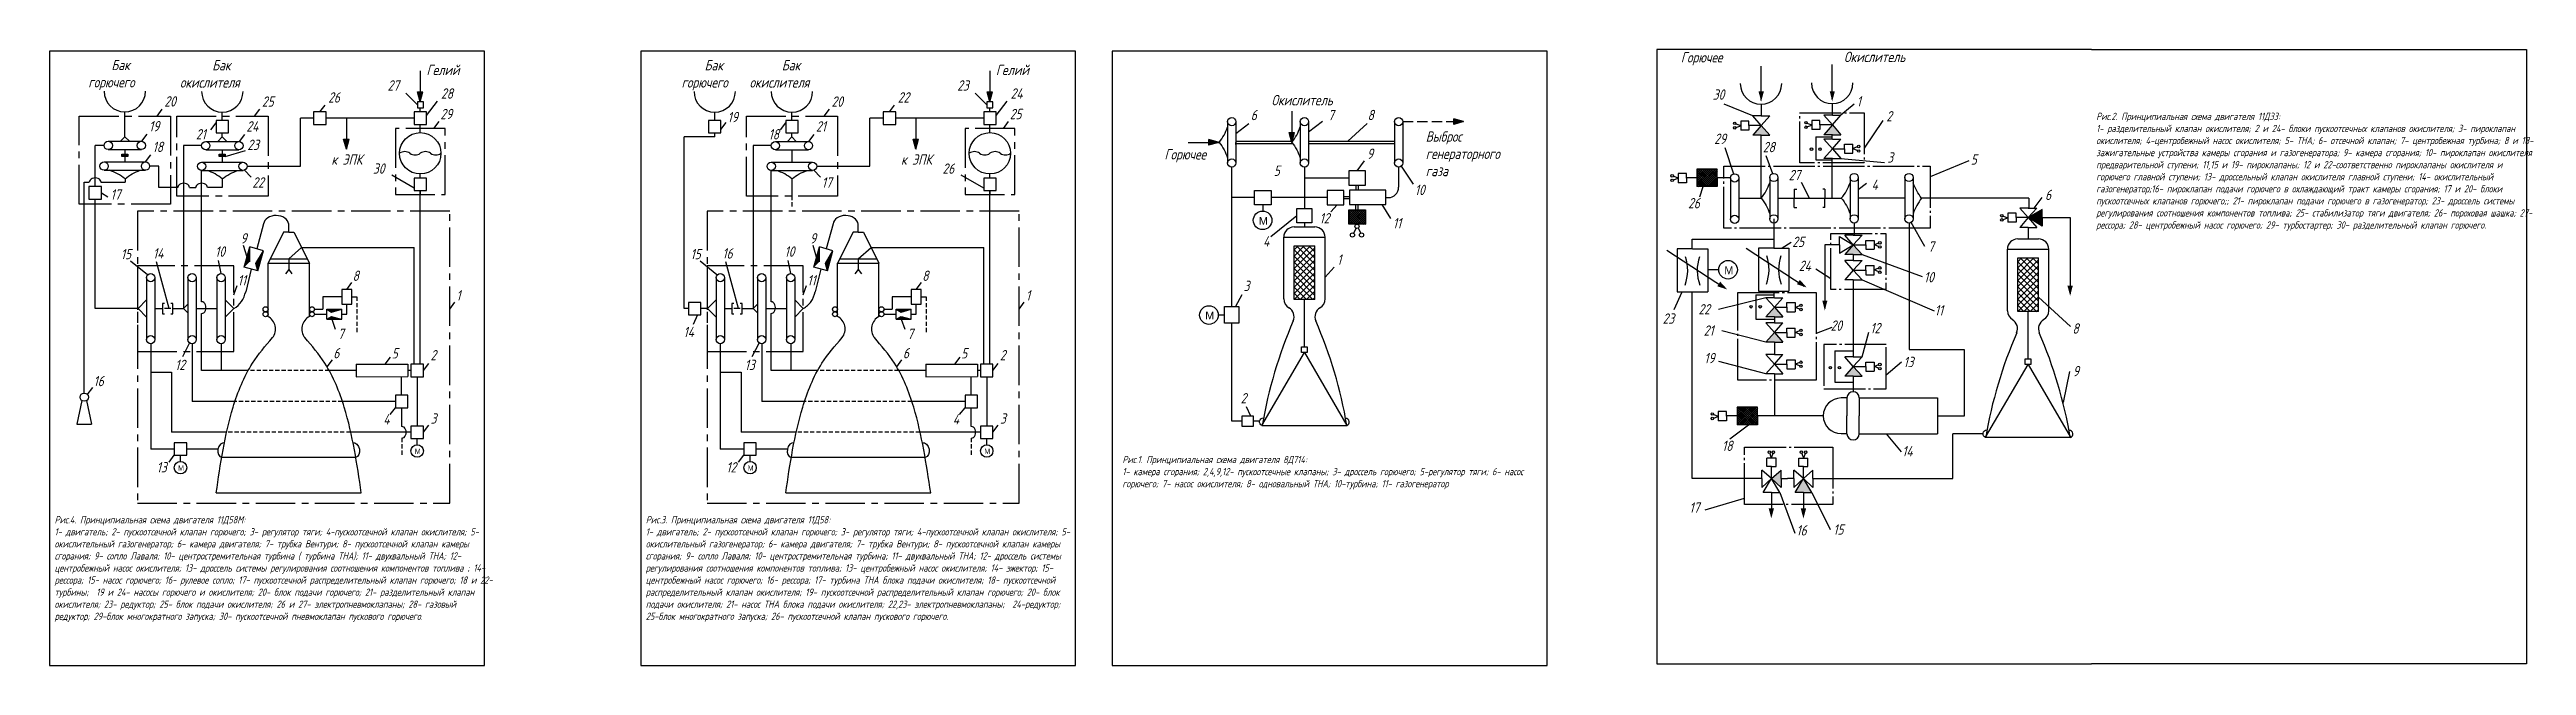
# Model space of a CAD drawing. Header units: millimetres. Extents: x 844 to 2040, y 1413 to 1711.
import ezdxf

# ---------------------------------------------------------------- set-up
doc = ezdxf.new("R2010")
doc.units = ezdxf.units.MM
for name, pattern in [('GOST2.303 4', [7, 5, -2, 0]), ('GOST2.303 5', [24, 20, -1.5, 1, -1.5]), ('JIS_02_2.0', [3, 2, -1]), ('осевая2', [28.575, 19.05, -3.175, 3.175, -3.175])]:
    doc.linetypes.add(name, pattern=pattern)
doc.styles.add('GOST 2.304', font='CS_Gost2304.shx', dxfattribs={"oblique": 15})
doc.styles.get("Standard").update_dxf_attribs({"font": 'arial.ttf'})
pattern_1 = [(45, (1438.13214, 1550.5477), (-0.5, 0.5), [])]
pattern_2 = [(135, (1438.13214, 1550.5477), (-0.5, -0.5), [])]

msp = doc.modelspace()

# ---------------------------------------------------------------- texts
at = {"attachment_point": 1, "style": 'GOST 2.304'}
for s, insert, char_height, width in [('\\pi5.9175;Бак\\P\\pi-5.2069;горючего', (868.2, 1706.1), 5, 24.633), ('\\pi5.9175;Бак\\P\\pi-9.635;окислителя', (916.9, 1706), 5, 24.633), ('Гелий', (1026.3, 1703.7), 5, 21.271), ('\\pi5.9175;Бак\\P\\pi-5.2069;горючего', (1154.7, 1706), 5, 24.633), ('\\pi5.9175;Бак\\P\\pi-9.635;окислителя', (1192, 1706), 5, 24.633), ('Гелий', (1301.3, 1703.7), 5, 21.271), ('Горючее', (1632.1, 1709.8), 5, 21.271), ('Окислитель', (1710.9, 1710), 5, 21.271), ('20', (899.7, 1688.5), 5, 3.017), ('25', (946.8, 1688.4), 5, 3.017), ('26', (978.8, 1690.4), 5, 3.017), ('27', (1007.5, 1696.2), 5, 3.017), ('28', (1033.3, 1692.3), 5, 3.017), ('20', (1221.9, 1688.4), 5, 3.017), ('22', (1253.9, 1690.4), 5, 3.017), ('23', (1282.6, 1696.2), 5, 3.017), ('24', (1308.4, 1692.3), 5, 3.017), ('Окислитель', (1434.4, 1689.1), 5, 21.271), ('1', (1717, 1688.5), 5, 3.017), ('19', (892.3, 1676.5), 5, 3.017), ('24', (939.3, 1676.4), 5, 3.017), ('29', (1033, 1682.4), 5, 3.017), ('19', (1171.7, 1680.9), 5, 3.017), ('21', (1214.4, 1676.4), 5, 3.017), ('25', (1308, 1682.4), 5, 3.017), ('6', (1424.4, 1681.9), 5, 3.017), ('7', (1461.7, 1681.9), 5, 3.017), ('8', (1480.8, 1681.9), 5, 3.017), ('Рис.2. Принципиальная схема двигателя 11Д33:\\P1- разделительный клапан окислителя; 2 и 24- блоки пускоотсечных клапанов окислителя; 3- пироклапан окислителя; 4-центробежный насос окислителя; 5- ТНА; 6- отсечной клапан; 7- центробежная турбина; 8 и 18- зажигательные устройства камеры сгорания и газогенератора{\\Q15;; 9- камера сгорания; 10- пироклапан окислителя предварительной ступени; 11,15 и 19- пироклапаны; 12 и 22-соответственно пироклапаны окислителя и горючего главной ступени; 13- дроссельный клапан окислителя главной ступени; 14- окислительный газогенератор;16- пироклапан подачи горючего в охлаждающий тракт камеры сгорания; 17 и 20- блоки пускоотсечных клапанов горючего;; 21- пироклапан подачи горючего в газогенератор; 23- дроссель системы регулирования соотношения компонентов топлива; 25- стабилизатор тяги двигателя; 26- пороховая шашка; 27- рессора; 28- центробежный насос горючего; 29- турбостартер; 30- разделительный клапан горючего.}', (1832.7, 1680.5), 3.5, 203.957), ('18', (894, 1666.5), 5, 3.017), ('21', (914.9, 1672.6), 5, 3.017), ('23', (939.8, 1667.5), 5, 3.017), ('18', (1191.5, 1672.6), 5, 3.017), ('Горючее', (1382.7, 1662.9), 5, 21.271), ('9', (1480.5, 1663.2), 5, 3.017), ('Выброс\\Pгенераторного\\Pгаза', (1508.9, 1671.5), 5, 14.742), ('29', (1648.2, 1670.4), 5, 3.017), ('28', (1671.7, 1666.4), 5, 3.017), ('к ЭПК', (980.4, 1660.4), 5, 19.074), ('к ЭПК', (1255.5, 1660.4), 5, 19.074), ('5', (1435.5, 1655), 5, 3.017), ('27', (1684.2, 1652.9), 5, 3.017), ('3', (1731.8, 1661.4), 5, 3.017), ('5', (1772.1, 1660.4), 5, 3.017), ('17', (873.7, 1643.5), 5, 3.017), ('22', (942.2, 1649.3), 5, 3.017), ('17', (1217.2, 1649.3), 5, 3.017), ('10', (1503.6, 1645.7), 5, 3.017), ('26', (1635.6, 1639.3), 5, 3.017), ('4', (1724.2, 1648.2), 5, 3.017), ('6', (1808, 1643.3), 5, 3.017), ('12', (1457.6, 1632), 5, 3.017), ('11', (1493, 1629.6), 5, 3.017), ('14', (894.2, 1615), 5, 3.017), ('10', (924.2, 1615.9), 5, 3.017), ('9', (936.5, 1622.3), 5, 3.017), ('16', (1169.2, 1615), 5, 3.017), ('10', (1199.2, 1615.9), 5, 3.017), ('9', (1211.5, 1622.3), 5, 3.017), ('4', (1430.3, 1620.8), 5, 3.017), ('25', (1685.9, 1620.6), 5, 3.017), ('7', (1751.5, 1618.3), 5, 3.017), ('15', (878.7, 1614.7), 5, 3.017), ('8', (990.6, 1604.2), 5, 3.017), ('15', (1153.8, 1614.7), 5, 3.017), ('8', (1265.7, 1604.2), 5, 3.017), ('1', (1466.1, 1612), 5, 3.017), ('24', (1689.1, 1609), 5, 3.017), ('10', (1749.5, 1603.5), 5, 3.017), ('11', (935.1, 1602), 5, 3.017), ('1', (1040.7, 1594.7), 5, 3.017), ('11', (1210.2, 1602), 5, 3.017), ('1', (1315.8, 1594.7), 5, 3.017), ('3', (1420.9, 1599.3), 5, 3.017), ('23', (1623.3, 1583.5), 5, 3.017), ('22', (1640.6, 1588), 5, 3.017), ('20', (1704.4, 1580.1), 5, 3.017), ('11', (1754.7, 1587.5), 5, 3.017), ('7', (983.5, 1576.1), 5, 3.017), ('14', (1150.4, 1577), 5, 3.017), ('7', (1258.5, 1576.1), 5, 3.017), ('21', (1643.1, 1577.7), 5, 3.017), ('12', (1723.6, 1578.9), 5, 3.017), ('8', (1821.2, 1578.7), 5, 3.017), ('12', (904.9, 1561.1), 5, 3.017), ('6', (981.3, 1566.8), 5, 3.017), ('5', (1009.5, 1566.7), 5, 3.017), ('2', (1028.2, 1565.8), 5, 3.017), ('13', (1180, 1561.1), 5, 3.017), ('6', (1256.4, 1566.8), 5, 3.017), ('5', (1284.5, 1566.7), 5, 3.017), ('2', (1303.2, 1565.8), 5, 3.017), ('19', (1643.4, 1564.4), 5, 3.017), ('13', (1739.6, 1562.5), 5, 3.017), ('9', (1821.4, 1558.1), 5, 3.017), ('16', (865.5, 1553.3), 5, 3.017), ('2', (1419.5, 1545), 5, 3.017), ('4', (1005.4, 1534.8), 5, 3.017), ('3', (1028.3, 1535.2), 5, 3.017), ('4', (1280.5, 1534.8), 5, 3.017), ('3', (1303.3, 1535.2), 5, 3.017), ('18', (1652, 1522), 5, 3.017), ('14', (1739, 1519.4), 5, 3.017), ('13', (896, 1511.6), 5, 3.017), ('12', (1171.1, 1511.6), 5, 3.017), ('Рис.1. Принципиальная схема двигателя 8Д714:\\P1- камера сгорания; 2,4,9,12- пускоотсечные клапаны; 3- дроссель горючего; 5-регулятор тяги; 6- насос горючего; 7- насос окислителя; 8- одновальный ТНА; 10-турбина; 11- газогенератор', (1362.4, 1514.6), 3.5, 203.957), ('Рис.4. Принципиальная схема двигателя 11Д58М:\\P1- двигатель; 2- пускоотсечной клапан горючего; 3- регулятор тяги; 4-пускоотсечной клапан окислителя; 5- окислительный газогенератор; 6- камера двигателя; 7- трубка Вентури; 8- {\\Q15;пускоотсечной клапан камеры сгорания; 9- сопло Лаваля; 10- центростремительная турбина ( турбина ТНА); 11- двухвальный ТНА; 12- центробежный насос окислителя; 13- дроссель системы регулирования соотношения компонентов топлива ; 14- рессора; 15- насос горючего; 16- рулевое сопло; 17- пускоотсечной распределительный клапан горючего; 18 и 22- турбины;  19 и 24- насосы горючего и окислителя; 20- блок подачи горючего; 21- разделительный клапан окислителя; 23- редуктор; 25- блок подачи окислителя; 26 и 27- электропневмоклапаны; 28- газовый редуктор; 29-блок многократного запуска; 30- пускоотсечной пневмоклапан пускового горючего.}', (846.7, 1485.5), 3.5, 203.957), ('Рис.3. Принципиальная схема двигателя 11Д58:\\P1- двигатель; 2- пускоотсечной клапан горючего; 3- регулятор тяги; 4-пускоотсечной клапан окислителя; 5- окислительный газогенератор; 6- камера двигателя; 7- трубка Вентури; 8- {\\Q15;пускоотсечной клапан камеры сгорания; 9- сопло Лаваля; 10- центростремительная турбина; 11- двухвальный ТНА; 12- дроссель системы регулирования соотношения компонентов топлива; 13- центробежный насос окислителя; 14- эжектор; 15- центробежный насос горючего; 16- рессора; 17- турбина ТНА блока подачи окислителя; 18- пускоотсечной распределительный клапан окислителя; 19- пускоотсечной распределительный клапан горючего; 20- блок подачи окислителя; 21- насос ТНА блока подачи окислителя; 22,23- электропневмоклапаны;  24-редуктор; 25-блок многократного запуска; 26- пускоотсечной клапан пускового горючего.}', (1132.2, 1485.5), 3.5, 203.957), ('17', (1636.2, 1492.1), 5, 3.017), ('16', (1687.9, 1481.1), 5, 3.017), ('15', (1705.7, 1481.5), 5, 3.017)]:
    msp.add_mtext(s, dxfattribs=dict(at, insert=insert, char_height=char_height, width=width))
at = {"char_height": 5, "attachment_point": 1, "style": 'GOST 2.304'}
for s, insert in [('30', (1647.5, 1691.8)), ('2', (1731.3, 1681.3)), ('30', (1000.4, 1656)), ('26', (1275.5, 1656))]:
    msp.add_mtext(s, dxfattribs=dict(at, insert=insert))
at = {"attachment_point": 1}
for insert, char_height, width in [((1428.3, 1630.1), 3.75, 5.007), ((1653.1, 1606.2), 3.75, 5.007), ((1402.4, 1584.4), 3.75, 5.007), ((906.3, 1510), 2.5, 3.338), ((1020.6, 1518.1), 2.5, 3.338), ((1181.4, 1510), 2.5, 3.338), ((1295.7, 1518.1), 2.5, 3.338)]:
    msp.add_mtext('M', dxfattribs=dict(at, insert=insert, char_height=char_height, width=width))

# ---------------------------------------------------------------- hatches: boundary and pattern name
h = msp.add_hatch(color=256)
h.paths.add_polyline_path([(1023.3, 1690.6), (1022, 1690.6), (1023.3, 1685.8)])
h.paths.add_polyline_path([(1023.3, 1685.8), (1024.6, 1690.6), (1023.3, 1690.6)])
h = msp.add_hatch(color=256)
h.paths.add_polyline_path([(1298.4, 1690.6), (1297.1, 1690.6), (1298.4, 1685.8)])
h.paths.add_polyline_path([(1298.4, 1685.8), (1299.7, 1690.6), (1298.4, 1690.6)])
h = msp.add_hatch(color=256)
h.paths.add_polyline_path([(1670.9, 1690.8), (1669.6, 1690.8), (1670.9, 1686)])
h.paths.add_polyline_path([(1670.9, 1686), (1672.2, 1690.8), (1670.9, 1690.8)])
h = msp.add_hatch(color=256)
h.paths.add_polyline_path([(1705.2, 1690.9), (1704, 1690.9), (1705.2, 1686)])
h.paths.add_polyline_path([(1705.2, 1686), (1706.5, 1690.9), (1705.2, 1690.9)])
h = msp.add_hatch(color=256)
h.paths.add_polyline_path([(1522.4, 1676.2), (1522.4, 1674.9), (1527.2, 1676.2)])
h.paths.add_polyline_path([(1527.2, 1676.2), (1522.4, 1677.5), (1522.4, 1676.2)])
at = {"linetype": 'GOST2.303 5'}
h = msp.add_hatch(color=256, dxfattribs=at)
edge = h.paths.add_edge_path()
edge.add_arc((1658.1, 1675.4), 0.6, 0, 360)
edge = h.paths.add_edge_path()
edge.add_arc((1658.1, 1673.2), 0.6, 0, 360)
edge = h.paths.add_edge_path()
edge.add_arc((1692.5, 1675.7), 0.6, 0, 360)
edge = h.paths.add_edge_path()
edge.add_arc((1692.5, 1673.5), 0.6, 0, 360)
edge = h.paths.add_edge_path()
edge.add_arc((1695.2, 1662.9), 0.6, 0, 360)
edge = h.paths.add_edge_path()
edge.add_arc((1699.3, 1662.9), 0.6, 0, 360)
edge = h.paths.add_edge_path()
edge.add_arc((1666, 1586.7), 0.6, 0, 360)
edge = h.paths.add_edge_path()
edge.add_arc((1670.4, 1586.7), 0.6, 0, 360)
edge = h.paths.add_edge_path()
edge.add_arc((1704.3, 1557.3), 0.6, 0, 360)
edge = h.paths.add_edge_path()
edge.add_arc((1708.7, 1557.3), 0.6, 0, 360)
h.paths.add_polyline_path([(1670.9, 1674.3), (1666.8, 1669.6), (1670.9, 1669.6), (1675, 1669.6)])
h.paths.add_polyline_path([(1705.3, 1674.6), (1701.1, 1669.9), (1705.3, 1669.9), (1709.4, 1669.9)])
h.paths.add_polyline_path([(1715.4, 1616.7), (1719.6, 1612), (1715.4, 1612), (1711.3, 1612)])
h.paths.add_polyline_path([(1677.3, 1586.5), (1681.4, 1581.8), (1677.3, 1581.8), (1673.2, 1581.8)])
h.paths.add_polyline_path([(1677.3, 1574.2), (1681.4, 1569.6), (1677.3, 1569.6), (1673.2, 1569.6)])
h.paths.add_polyline_path([(1715.4, 1557.8), (1719.6, 1553.2), (1715.4, 1553.2), (1711.3, 1553.2)])
h.paths.add_polyline_path([(1675.9, 1503.6), (1680.5, 1507.7), (1680.5, 1503.6), (1680.5, 1499.4)])
h.paths.add_polyline_path([(1687.3, 1496.9), (1691.3, 1503.6), (1695.3, 1496.9), (1691.3, 1496.9)])
h = msp.add_hatch(color=256)
h.paths.add_polyline_path([(987.6, 1667.7), (986.3, 1667.7), (987.6, 1662.9)])
h.paths.add_polyline_path([(987.6, 1662.9), (988.9, 1667.7), (987.6, 1667.7)])
h = msp.add_hatch(color=256)
h.paths.add_polyline_path([(1262.6, 1667.7), (1261.3, 1667.7), (1262.6, 1662.9)])
h.paths.add_polyline_path([(1262.6, 1662.9), (1263.9, 1667.7), (1262.6, 1667.7)])
h = msp.add_hatch(color=256)
h.paths.add_polyline_path([(1404.2, 1666.2), (1404.2, 1664.9), (1409.1, 1666.2)])
h.paths.add_polyline_path([(1409.1, 1666.2), (1404.2, 1667.5), (1404.2, 1666.2)])
h = msp.add_hatch(color=256)
h.paths.add_polyline_path([(1444.2, 1671), (1442.9, 1671), (1444.2, 1666.2)])
h.paths.add_polyline_path([(1444.2, 1666.2), (1445.5, 1671), (1444.2, 1671)])
h = msp.add_hatch(color=256)
h.paths.add_polyline_path([(882.1, 1660.4), (880.6, 1660.4), (880.6, 1659.4), (882.1, 1659.4)])
h.paths.add_polyline_path([(880.6, 1660.4), (879.2, 1660.4), (879.2, 1659.4), (880.6, 1659.4)])
h = msp.add_hatch(color=256)
h.paths.add_polyline_path([(926.2, 1660.4), (926.2, 1659.4), (927.7, 1659.4), (927.7, 1660.4)])
h.paths.add_polyline_path([(929.1, 1660.4), (927.7, 1660.4), (927.7, 1659.4), (929.1, 1659.4)])
h = msp.add_hatch(dxfattribs=at)
h.set_pattern_fill('JIS_WOOD', color=256, style=0)
h.set_pattern_definition(pattern_1)
h.paths.add_polyline_path([(1649.7, 1653.2), (1639.8, 1653.2), (1639.8, 1644.8), (1649.7, 1644.8), (1649.7, 1649)])
h = msp.add_hatch(dxfattribs=at)
h.set_pattern_fill('JIS_WOOD', color=256, angle=90, style=0)
h.set_pattern_definition(pattern_2)
h.paths.add_polyline_path([(1649.7, 1653.2), (1639.8, 1653.2), (1639.8, 1644.8), (1649.7, 1644.8), (1649.7, 1649)])
h = msp.add_hatch()
h.set_pattern_fill('JIS_WOOD', color=256, angle=90, style=0)
h.set_pattern_definition([(135, (1445.321, 1590.2014), (-0.5, -0.5), [])])
h.paths.add_polyline_path([(1479.8, 1626.6), (1479.8, 1633.5), (1471.7, 1633.5), (1471.7, 1626.6)])
h = msp.add_hatch()
h.set_pattern_fill('JIS_WOOD', color=256, style=0)
h.set_pattern_definition([(45, (1445.321, 1590.2014), (-0.5, 0.5), [])])
h.paths.add_polyline_path([(1479.8, 1626.6), (1479.8, 1633.5), (1471.7, 1633.5), (1471.7, 1626.6)])
msp.add_hatch(color=256, dxfattribs=at).paths.add_polyline_path([(1806.6, 1629.8), (1806.6, 1633.8), (1799.9, 1629.8), (1806.6, 1625.7)])
h = msp.add_hatch(color=256)
h.paths.add_polyline_path([(943.9, 1607.7), (944.9, 1604), (947.6, 1613.8)])
h.paths.add_polyline_path([(941, 1615.6), (938.3, 1605.8), (941, 1608.5)])
h = msp.add_hatch(color=256)
h.paths.add_polyline_path([(1219, 1607.7), (1219.9, 1604), (1222.6, 1613.8)])
h.paths.add_polyline_path([(1216.1, 1615.6), (1213.4, 1605.8), (1216.1, 1608.5)])
h = msp.add_hatch()
h.set_pattern_fill('JIS_WOOD', color=256, scale=3, style=0)
h.set_pattern_definition([(45, (1445.321, 1590.2014), (-1.5, 1.5), [])])
h.paths.add_polyline_path([(1445.3, 1590.2), (1450.3, 1590.2), (1455.3, 1590.2), (1455.3, 1616.1), (1450.3, 1616.1), (1445.3, 1616.1)])
h = msp.add_hatch()
h.set_pattern_fill('JIS_WOOD', color=256, scale=3, angle=90, style=0)
h.set_pattern_definition([(135, (1445.321, 1590.2014), (-1.5, -1.5), [])])
h.paths.add_polyline_path([(1455.3, 1590.2), (1455.3, 1616.1), (1450.3, 1616.1), (1445.3, 1616.1), (1445.3, 1590.2), (1450.3, 1590.2)])
h = msp.add_hatch()
h.set_pattern_fill('JIS_WOOD', color=256, scale=3, style=0)
h.set_pattern_definition([(45, (1794.7784, 1584.4263), (-1.5, 1.5), [])])
h.paths.add_polyline_path([(1794.8, 1584.4), (1799.8, 1584.4), (1804.8, 1584.4), (1804.8, 1610.3), (1799.8, 1610.3), (1794.8, 1610.3)])
h = msp.add_hatch()
h.set_pattern_fill('JIS_WOOD', color=256, scale=3, angle=90, style=0)
h.set_pattern_definition([(135, (1794.7784, 1584.4263), (-1.5, -1.5), [])])
h.paths.add_polyline_path([(1804.8, 1584.4), (1804.8, 1610.3), (1799.8, 1610.3), (1794.8, 1610.3), (1794.8, 1584.4), (1799.8, 1584.4)])
h = msp.add_hatch(color=256)
h.paths.add_polyline_path([(1650.4, 1597.7), (1649.7, 1596.6), (1654.5, 1595.1)])
h.paths.add_polyline_path([(1654.5, 1595.1), (1651.1, 1598.8), (1650.4, 1597.7)])
h = msp.add_hatch(color=256)
h.paths.add_polyline_path([(1688.9, 1598.7), (1688.2, 1597.6), (1692.9, 1596)])
h.paths.add_polyline_path([(1692.9, 1596), (1689.6, 1599.7), (1688.9, 1598.7)])
h = msp.add_hatch(color=256)
h.paths.add_polyline_path([(1820.1, 1596.9), (1818.8, 1596.9), (1820.1, 1592)])
h.paths.add_polyline_path([(1820.1, 1592), (1821.4, 1596.9), (1820.1, 1596.9)])
h = msp.add_hatch(color=256)
h.paths.add_polyline_path([(985.4, 1580.7), (980.5, 1582), (978.2, 1580.7)])
h.paths.add_polyline_path([(978.2, 1585.5), (980.5, 1584.1), (985.4, 1585.5)])
h = msp.add_hatch(color=256)
h.paths.add_polyline_path([(1260.4, 1580.7), (1255.5, 1582), (1253.2, 1580.7)])
h.paths.add_polyline_path([(1253.2, 1585.5), (1255.5, 1584.1), (1260.4, 1585.5)])
h = msp.add_hatch(color=256)
h.paths.add_polyline_path([(1701.6, 1589.7), (1700.4, 1589.7), (1701.6, 1584.9)])
h.paths.add_polyline_path([(1701.6, 1584.9), (1702.9, 1589.7), (1701.6, 1589.7)])
h = msp.add_hatch(dxfattribs=at)
h.set_pattern_fill('JIS_WOOD', color=256, angle=90, style=0)
h.set_pattern_definition(pattern_2)
h.paths.add_polyline_path([(1669.1, 1538.1), (1659.3, 1538.1), (1659.3, 1529.7), (1669.1, 1529.7), (1669.1, 1533.9)])
h = msp.add_hatch(dxfattribs=at)
h.set_pattern_fill('JIS_WOOD', color=256, style=0)
h.set_pattern_definition(pattern_1)
h.paths.add_polyline_path([(1669.1, 1538.1), (1659.3, 1538.1), (1659.3, 1529.7), (1669.1, 1529.7), (1669.1, 1533.9)])
h = msp.add_hatch(color=256)
h.paths.add_polyline_path([(1675.8, 1489.3), (1674.5, 1489.3), (1675.8, 1484.4)])
h.paths.add_polyline_path([(1675.8, 1484.4), (1677.1, 1489.3), (1675.8, 1489.3)])
h = msp.add_hatch(color=256)
h.paths.add_polyline_path([(1691.3, 1489.2), (1690, 1489.2), (1691.3, 1484.3)])
h.paths.add_polyline_path([(1691.3, 1484.3), (1692.6, 1489.2), (1691.3, 1489.2)])

# ---------------------------------------------------------------- linework, layer by layer
for p, q in [((1023.3, 1700.8), (1023.3, 1685.8)), ((1298.4, 1700.8), (1298.4, 1685.8)), ((1670.9, 1686.5), (1670.9, 1703.1)), ((1705.2, 1687), (1705.2, 1703.8)), ((1021.9, 1684.3), (1016.3, 1690)), ((1023.3, 1685.8), (1022, 1690.6)), ((1022, 1690.6), (1024.6, 1690.6)), ((1023.3, 1685.8), (1024.6, 1690.6)), ((1296.9, 1684.3), (1291.3, 1690)), ((1298.4, 1685.8), (1297.1, 1690.6)), ((1297.1, 1690.6), (1299.7, 1690.6)), ((1298.4, 1685.8), (1299.7, 1690.6)), ((880.6, 1668.9), (880.6, 1680.9)), ((896.2, 1678.9), (898.7, 1682.3)), ((922.2, 1672.2), (924.7, 1675.6)), ((927.7, 1676.8), (927.7, 1680.8)), ((943.3, 1678.8), (945.8, 1682.2)), ((971.8, 1677.9), (965.4, 1677.9)), ((965.4, 1654.6), (965.4, 1677.9)), ((974.8, 1680.9), (977.4, 1684.2)), ((1020.3, 1677.9), (977.8, 1677.9)), ((987.6, 1677.9), (987.6, 1662.9)), ((1023.3, 1680.9), (1023.3, 1682.9)), ((1023.3, 1670.9), (1023.3, 1674.9)), ((1026.3, 1679.1), (1031.6, 1686.1)), ((1029.8, 1672.9), (1032.4, 1676.2)), ((1165.5, 1676.8), (1165.5, 1680.8)), ((1168.5, 1672.4), (1171.1, 1675.8)), ((1197.2, 1672.2), (1199.8, 1675.6)), ((1202.8, 1676.8), (1202.8, 1680.8)), ((1218.3, 1678.8), (1220.9, 1682.2)), ((1240.4, 1654.6), (1240.4, 1677.9)), ((1246.9, 1677.9), (1240.4, 1677.9)), ((1249.9, 1680.9), (1252.4, 1684.2)), ((1295.4, 1677.9), (1252.9, 1677.9)), ((1262.6, 1677.9), (1262.6, 1662.9)), ((1298.4, 1680.9), (1298.4, 1682.9)), ((1298.4, 1670.9), (1298.4, 1674.9)), ((1301.4, 1679.1), (1306.7, 1686.1)), ((1304.9, 1672.9), (1307.4, 1676.2)), ((1413.2, 1676.2), (1413.2, 1656.2)), ((1417.2, 1676.2), (1417.2, 1656.2)), ((1417.2, 1670.5), (1423.4, 1675.3)), ((1444.2, 1681.2), (1444.2, 1666.2)), ((1448.3, 1676.2), (1448.3, 1656.2)), ((1452.3, 1671.3), (1459.1, 1676.4)), ((1452.3, 1676.2), (1452.3, 1656.2)), ((1471.2, 1666.7), (1480.6, 1675.3)), ((1493.8, 1676.2), (1493.8, 1656.2)), ((1497.8, 1676.2), (1497.8, 1656.2)), ((1527.2, 1676.2), (1522.4, 1677.5)), ((1522.4, 1674.9), (1522.4, 1677.5)), ((1527.2, 1676.2), (1522.4, 1674.9)), ((1666.8, 1679), (1653.1, 1684.7)), ((1658.7, 1675.2), (1661, 1674.4)), ((1665, 1676.5), (1661, 1676.5)), ((1661, 1676.5), (1661, 1672.1)), ((1665, 1674.3), (1665, 1676.5)), ((1670.9, 1679), (1666.8, 1679)), ((1670.9, 1674.3), (1666.8, 1679)), ((1670.9, 1684.6), (1670.9, 1679)), ((1670.9, 1679), (1675, 1679)), ((1670.9, 1674.3), (1675, 1679)), ((1693, 1675.5), (1695.3, 1674.7)), ((1699.3, 1676.8), (1695.3, 1676.8)), ((1695.3, 1676.8), (1695.3, 1672.4)), ((1699.3, 1674.6), (1699.3, 1676.8)), ((1705.3, 1679.3), (1701.1, 1679.3)), ((1705.3, 1674.6), (1701.1, 1679.3)), ((1705.2, 1684.9), (1705.2, 1679.3)), ((1705.3, 1679.3), (1709.4, 1679.3)), ((1705.3, 1674.6), (1709.4, 1679.3)), ((1715.8, 1684.7), (1709.4, 1679.3)), ((1729.7, 1676.8), (1720.7, 1663.3)), ((870.6, 1664.7), (866.3, 1664.7)), ((866.3, 1644.8), (866.3, 1664.7)), ((872.6, 1666.7), (888.6, 1666.7)), ((878.5, 1666.7), (880.6, 1668.9)), ((882.8, 1666.7), (880.6, 1668.9)), ((888.9, 1666.7), (891.4, 1670.1)), ((909, 1664.6), (909, 1585.8)), ((917.7, 1664.6), (909, 1664.6)), ((919.7, 1666.6), (935.7, 1666.6)), ((925.6, 1666.6), (927.7, 1668.8)), ((927.7, 1668.8), (927.7, 1670.8)), ((929.9, 1666.6), (927.7, 1668.8)), ((936, 1666.6), (938.5, 1670)), ((987.6, 1662.9), (986.3, 1667.7)), ((986.3, 1667.7), (988.9, 1667.7)), ((987.6, 1662.9), (988.9, 1667.7)), ((1150.8, 1585.8), (1150.8, 1668.8)), ((1165.5, 1668.8), (1150.8, 1668.8)), ((1165.5, 1668.8), (1165.5, 1670.8)), ((1184, 1664.6), (1184, 1585.8)), ((1192.8, 1664.6), (1184, 1664.6)), ((1194.8, 1666.6), (1210.8, 1666.6)), ((1200.6, 1666.6), (1202.8, 1668.8)), ((1202.8, 1668.8), (1202.8, 1670.8)), ((1204.9, 1666.6), (1202.8, 1668.8)), ((1211, 1666.6), (1213.6, 1670)), ((1262.6, 1662.9), (1261.3, 1667.7)), ((1261.3, 1667.7), (1263.9, 1667.7)), ((1262.6, 1662.9), (1263.9, 1667.7)), ((1394.1, 1666.2), (1409.1, 1666.2)), ((1409.1, 1666.2), (1404.2, 1667.5)), ((1404.2, 1664.9), (1404.2, 1667.5)), ((1409.1, 1666.2), (1404.2, 1664.9)), ((1417.2, 1666.7), (1444.6, 1666.7)), ((1417.2, 1665.2), (1417.2, 1666.2)), ((1417.2, 1665.7), (1444.6, 1665.7)), ((1444.2, 1666.2), (1442.9, 1671)), ((1442.9, 1671), (1445.5, 1671)), ((1444.2, 1666.2), (1445.5, 1671)), ((1452.3, 1666.7), (1493.8, 1666.7)), ((1452.3, 1665.7), (1493.8, 1665.7)), ((1653.4, 1663.7), (1657.5, 1650.9)), ((1658.7, 1673.4), (1661, 1674.2)), ((1665, 1672.1), (1661, 1672.1)), ((1670.9, 1674.3), (1665, 1674.3)), ((1665, 1674.3), (1665, 1672.1)), ((1670.9, 1674.3), (1665, 1674.3)), ((1670.9, 1674.3), (1666.8, 1669.6)), ((1670.9, 1669.6), (1666.8, 1669.6)), ((1670.9, 1674.3), (1675, 1669.6)), ((1670.9, 1669.6), (1675, 1669.6)), ((1670.9, 1639.1), (1670.9, 1669.6)), ((1693, 1673.7), (1695.3, 1674.5)), ((1699.3, 1672.4), (1695.3, 1672.4)), ((1697.3, 1668.9), (1705.2, 1668.9)), ((1697.3, 1668.9), (1697.3, 1657.8)), ((1699.3, 1674.6), (1699.3, 1672.4)), ((1705.3, 1674.6), (1699.3, 1674.6)), ((1705.3, 1674.6), (1701.1, 1669.9)), ((1705.3, 1669.9), (1701.1, 1669.9)), ((1705.3, 1667.8), (1701.1, 1667.8)), ((1705.3, 1663.1), (1701.1, 1667.8)), ((1705.3, 1663.1), (1701.1, 1658.4)), ((1705.2, 1667.8), (1705.2, 1669.9)), ((1705.2, 1663.1), (1711.2, 1663.1)), ((1705.3, 1674.6), (1709.4, 1669.9)), ((1705.3, 1669.9), (1709.4, 1669.9)), ((1705.3, 1667.8), (1709.4, 1667.8)), ((1705.3, 1663.1), (1709.4, 1667.8)), ((1705.3, 1663.1), (1709.4, 1658.4)), ((1711.2, 1663.1), (1711.2, 1665.3)), ((1711.2, 1665.3), (1715.1, 1665.3)), ((1711.2, 1663.1), (1711.2, 1660.9)), ((1715.1, 1660.9), (1715.1, 1665.3)), ((1717.4, 1664), (1715.1, 1663.2)), ((1717.4, 1662.2), (1715.1, 1663)), ((870.6, 1656.7), (890.6, 1656.7)), ((870.6, 1652.7), (890.6, 1652.7)), ((872.6, 1662.7), (888.6, 1662.7)), ((880.6, 1662.7), (880.6, 1656.7)), ((890.6, 1656.7), (893.2, 1660.1)), ((897, 1654.7), (892.6, 1654.7)), ((897, 1644.3), (897, 1654.7)), ((917.7, 1656.6), (937.7, 1656.6)), ((917.7, 1589.1), (917.7, 1652.6)), ((917.7, 1652.6), (937.7, 1652.6)), ((919.7, 1662.6), (935.7, 1662.6)), ((927.7, 1662.6), (927.7, 1656.6)), ((929.1, 1659.4), (938.9, 1662.2)), ((938.4, 1652.7), (941.6, 1649.3)), ((939.7, 1654.6), (965.4, 1654.6)), ((1023.3, 1648.9), (1023.3, 1650.9)), ((1192.7, 1589.1), (1192.8, 1652.6)), ((1192.8, 1656.6), (1212.8, 1656.6)), ((1192.8, 1652.6), (1212.8, 1652.6)), ((1194.8, 1662.6), (1210.8, 1662.6)), ((1202.8, 1662.6), (1202.8, 1656.6)), ((1213.4, 1652.7), (1216.6, 1649.3)), ((1214.8, 1654.6), (1240.4, 1654.6)), ((1298.4, 1648.9), (1298.4, 1650.9)), ((1415.2, 1586.8), (1415.2, 1654.2)), ((1450.3, 1654.2), (1450.3, 1634.2)), ((1475.7, 1652.5), (1479.3, 1657.3)), ((1495.8, 1654.2), (1495.8, 1644.5)), ((1497.1, 1654.7), (1502.8, 1646)), ((1634.8, 1651.1), (1630.8, 1651.1)), ((1630.8, 1651.1), (1630.8, 1646.7)), ((1634.8, 1648.9), (1634.8, 1651.1)), ((1649.7, 1653.2), (1639.8, 1653.2)), ((1639.8, 1653.2), (1639.8, 1644.8)), ((1649.7, 1649), (1649.7, 1653.2)), ((1673.1, 1659.9), (1676.3, 1651.1)), ((1697.3, 1657.8), (1705.2, 1657.8)), ((1705.3, 1658.4), (1701.1, 1658.4)), ((1705.2, 1639.2), (1705.2, 1658.4)), ((1705.3, 1658.4), (1709.4, 1658.4)), ((1709.4, 1658.4), (1730.4, 1656.5)), ((1711.2, 1660.9), (1715.1, 1660.9)), ((1771.2, 1657.2), (1752.5, 1649.6)), ((861, 1545), (861, 1646.9)), ((861, 1646.9), (863.4, 1646.9)), ((869.3, 1644.8), (863.3, 1644.8)), ((863.3, 1644.8), (863.3, 1638.8)), ((869.1, 1646.9), (880.7, 1646.9)), ((869.3, 1638.8), (869.3, 1644.8)), ((869.3, 1641.8), (872.4, 1639.9)), ((880.7, 1648.6), (880.7, 1646.9)), ((906.2, 1644.4), (897, 1644.3)), ((911.8, 1644.3), (914.9, 1644.4)), ((927.7, 1644.3), (920.6, 1644.3)), ((927.7, 1648.5), (927.7, 1644.3)), ((1020.3, 1644.1), (1009.6, 1650.3)), ((1026.3, 1648.9), (1020.3, 1648.9)), ((1020.3, 1648.9), (1020.3, 1642.9)), ((1020.3, 1642.9), (1026.3, 1642.9)), ((1023.3, 1558.9), (1023.3, 1642.9)), ((1023.3, 1642.9), (1023.3, 1640.9)), ((1026.3, 1642.9), (1026.3, 1648.9)), ((1202.8, 1648.5), (1202.8, 1640.2)), ((1295.4, 1644.1), (1284.6, 1650.3)), ((1301.4, 1648.9), (1295.4, 1648.9)), ((1295.4, 1648.9), (1295.4, 1642.9)), ((1295.4, 1642.9), (1301.4, 1642.9)), ((1298.4, 1558.9), (1298.4, 1642.9)), ((1298.4, 1642.9), (1298.4, 1640.9)), ((1301.4, 1642.9), (1301.4, 1648.9)), ((1426.2, 1639.5), (1415.2, 1639.5)), ((1461.3, 1639.5), (1434.3, 1639.5)), ((1450.3, 1649), (1471.7, 1649)), ((1469.4, 1640), (1472, 1640)), ((1469.4, 1639), (1472, 1639)), ((1475.2, 1645.5), (1475.2, 1643)), ((1476.2, 1645.5), (1476.2, 1643)), ((1489.7, 1639.5), (1490.8, 1639.5)), ((1628.5, 1649.8), (1630.8, 1649)), ((1628.5, 1648), (1630.8, 1648.8)), ((1634.8, 1646.7), (1630.8, 1646.7)), ((1639.8, 1649), (1634.8, 1649)), ((1634.8, 1648.9), (1634.8, 1646.7)), ((1649.7, 1644.8), (1639.8, 1644.8)), ((1641.3, 1639.9), (1642.9, 1644.8)), ((1656.1, 1649), (1649.7, 1649)), ((1649.7, 1649), (1649.7, 1644.8)), ((1656.1, 1649), (1656.1, 1629)), ((1660.1, 1649), (1660.1, 1629)), ((1670.9, 1639.1), (1660.1, 1639.1)), ((1675, 1649.2), (1675, 1629.2)), ((1679, 1649.2), (1679, 1629.2)), ((1709.7, 1639.1), (1679, 1639.1)), ((1686.9, 1643.5), (1686.9, 1639.1)), ((1686.9, 1643.5), (1688.1, 1643.5)), ((1686.9, 1634.7), (1686.9, 1639.1)), ((1690.2, 1647), (1694.3, 1639.1)), ((1701.7, 1643.5), (1700.6, 1643.5)), ((1701.7, 1643.5), (1701.7, 1639.1)), ((1701.7, 1634.7), (1701.7, 1639.1)), ((1713.8, 1649.2), (1713.8, 1629.2)), ((1717.8, 1649.2), (1717.8, 1629.2)), ((1721.7, 1646.3), (1717.8, 1643.2)), ((1740.3, 1639.2), (1717.8, 1639.2)), ((1740.3, 1649.2), (1740.3, 1629.2)), ((1744.3, 1649.2), (1744.3, 1629.2)), ((1800.1, 1639.2), (1748.4, 1639.2)), ((1800.1, 1639.2), (1800.1, 1634.4)), ((1806.4, 1639.5), (1802.5, 1634.4)), ((863.3, 1638.8), (869.3, 1638.8)), ((866.3, 1585.8), (866.3, 1638.8)), ((1430.2, 1636), (1430.2, 1633)), ((1434.1, 1620.6), (1446.7, 1630.8)), ((1450.3, 1627.3), (1450.3, 1625.3)), ((1463, 1632.6), (1466.1, 1636)), ((1475.2, 1633.5), (1475.2, 1636.1)), ((1476.2, 1633.5), (1476.2, 1636.1)), ((1492.1, 1629.3), (1487.9, 1636.1)), ((1677, 1629.2), (1677, 1615)), ((1686.9, 1634.7), (1688.1, 1634.7)), ((1701.7, 1634.7), (1700.6, 1634.7)), ((1715.8, 1627.2), (1715.8, 1621.3)), ((1742.3, 1627.2), (1742.3, 1566)), ((1750, 1615.9), (1743.3, 1627.5)), ((1787.7, 1630.5), (1790, 1629.7)), ((1787.7, 1628.9), (1790, 1629.7)), ((1794, 1632), (1790, 1632)), ((1790, 1632), (1790, 1627.6)), ((1794, 1627.6), (1790, 1627.6)), ((1794, 1629.8), (1794, 1632)), ((1799.9, 1629.8), (1794, 1629.8)), ((1794, 1629.8), (1794, 1627.6)), ((1799.9, 1634.4), (1795.8, 1634.4)), ((1799.9, 1629.8), (1795.8, 1634.4)), ((1799.9, 1629.8), (1795.8, 1625.1)), ((1799.9, 1634.4), (1804.1, 1634.4)), ((1799.9, 1629.8), (1804.1, 1634.4)), ((1806.6, 1633.8), (1799.9, 1629.8)), ((1799.9, 1629.8), (1804.1, 1625.1)), ((1806.6, 1625.7), (1799.9, 1629.8)), ((1806.6, 1629.8), (1806.6, 1633.8)), ((1806.6, 1629.8), (1806.6, 1625.7)), ((1806.6, 1629.8), (1820.1, 1629.8)), ((1820.1, 1629.8), (1820.1, 1592.9)), ((939.7, 1610.7), (937.9, 1616.3)), ((938.3, 1605.8), (941, 1615.6)), ((947.6, 1613.8), (941, 1615.6)), ((941, 1608.5), (941, 1615.6)), ((947.6, 1626.8), (944.3, 1614.7)), ((957.3, 1622.8), (949.8, 1607.8)), ((959.8, 1622.8), (957.3, 1622.8)), ((959.8, 1622.8), (959.8, 1626.6)), ((959.8, 1622.8), (962.3, 1622.8)), ((959.8, 1609.8), (966, 1615.3)), ((962.3, 1622.8), (969.8, 1607.8)), ((966, 1615.3), (1020.3, 1615.3)), ((1020.3, 1558.9), (1020.3, 1615.3)), ((1214.7, 1610.7), (1213, 1616.3)), ((1213.4, 1605.8), (1216.1, 1615.6)), ((1222.6, 1613.8), (1216.1, 1615.6)), ((1216.1, 1608.5), (1216.1, 1615.6)), ((1222.7, 1626.8), (1219.4, 1614.7)), ((1232.3, 1622.8), (1224.8, 1607.8)), ((1234.8, 1622.8), (1232.3, 1622.8)), ((1234.8, 1622.8), (1234.8, 1626.6)), ((1234.8, 1622.8), (1237.3, 1622.8)), ((1234.8, 1609.8), (1241.1, 1615.3)), ((1237.3, 1622.8), (1244.8, 1607.8)), ((1241.1, 1615.3), (1295.4, 1615.3)), ((1295.4, 1558.9), (1295.4, 1615.3)), ((1440.3, 1590.5), (1440.3, 1620.3)), ((1440.3, 1620.3), (1460.3, 1620.3)), ((1445.3, 1625.3), (1455.3, 1625.3)), ((1445.3, 1590.2), (1445.3, 1616.1)), ((1445.3, 1616.1), (1450.3, 1616.1)), ((1450.3, 1616.1), (1455.3, 1616.1)), ((1455.3, 1590.2), (1455.3, 1616.1)), ((1460.3, 1590.5), (1460.3, 1620.3)), ((1475.3, 1624.7), (1474, 1622.3)), ((1476.2, 1624.7), (1477.5, 1622.3)), ((1637.6, 1619.4), (1677, 1619.4)), ((1637.6, 1614.7), (1637.6, 1619.4)), ((1663.7, 1615), (1691.7, 1596.7)), ((1677, 1615), (1669.6, 1615)), ((1669.6, 1615), (1669.6, 1594.3)), ((1677, 1615), (1684.3, 1615)), ((1685.4, 1617.8), (1681, 1615)), ((1684.3, 1615), (1684.3, 1594.3)), ((1708.7, 1616.7), (1701.7, 1616.7)), ((1701.7, 1616.7), (1701.7, 1585.9)), ((1708.7, 1616.7), (1708.7, 1620.7)), ((1708.7, 1620.7), (1715.4, 1616.7)), ((1708.7, 1616.7), (1708.7, 1612.6)), ((1708.7, 1612.6), (1715.4, 1616.7)), ((1715.4, 1621.3), (1711.3, 1621.3)), ((1715.4, 1616.7), (1711.3, 1621.3)), ((1715.4, 1616.7), (1711.3, 1612)), ((1715.4, 1621.3), (1719.6, 1621.3)), ((1715.4, 1616.7), (1719.6, 1621.3)), ((1715.4, 1616.7), (1719.6, 1612)), ((1715.4, 1616.7), (1721.4, 1616.7)), ((1721.4, 1616.7), (1721.4, 1618.8)), ((1721.4, 1618.8), (1725.4, 1618.8)), ((1721.4, 1616.7), (1721.4, 1614.5)), ((1725.4, 1618.8), (1725.4, 1614.5)), ((1727.7, 1617.4), (1725.4, 1616.6)), ((1727.7, 1615.8), (1725.4, 1616.6)), ((1794.8, 1619.5), (1804.8, 1619.5)), ((1799.9, 1625.1), (1795.8, 1625.1)), ((1799.9, 1625.1), (1799.9, 1619.5)), ((1799.9, 1625.1), (1804.1, 1625.1)), ((891.6, 1602.1), (883.4, 1608.8)), ((902, 1585.8), (895.9, 1608.4)), ((927.1, 1602.8), (925.8, 1609.1)), ((944.9, 1604), (938.3, 1605.8)), ((941.6, 1604.9), (939, 1594)), ((943.9, 1607.7), (947.6, 1613.8)), ((944.9, 1604), (943.9, 1607.7)), ((944.9, 1604), (947.6, 1613.8)), ((949.8, 1582), (949.8, 1607.8)), ((949.8, 1607.8), (969.8, 1607.8)), ((950.8, 1609.8), (968.8, 1609.8)), ((959.8, 1604.8), (958.2, 1602.6)), ((959.8, 1609.8), (959.8, 1604.8)), ((959.8, 1604.8), (961.3, 1602.6)), ((969.8, 1582), (969.8, 1607.8)), ((1166.6, 1602.1), (1158.5, 1608.8)), ((1177, 1585.8), (1170.9, 1608.4)), ((1202.2, 1602.8), (1200.9, 1609.1)), ((1219.9, 1604), (1213.4, 1605.8)), ((1216.7, 1604.9), (1214, 1594)), ((1219, 1607.7), (1222.6, 1613.8)), ((1219.9, 1604), (1219, 1607.7)), ((1219.9, 1604), (1222.6, 1613.8)), ((1224.8, 1582), (1224.8, 1607.8)), ((1224.8, 1607.8), (1244.8, 1607.8)), ((1225.8, 1609.8), (1243.8, 1609.8)), ((1234.8, 1604.8), (1233.2, 1602.6)), ((1234.8, 1609.8), (1234.8, 1604.8)), ((1234.8, 1604.8), (1236.4, 1602.6)), ((1244.8, 1582), (1244.8, 1607.8)), ((1464.6, 1605.8), (1460.3, 1601)), ((1625.3, 1614.1), (1653.2, 1595.8)), ((1637.7, 1614.7), (1630.4, 1614.7)), ((1630.4, 1614.7), (1630.4, 1594)), ((1637.7, 1614.7), (1645.1, 1614.7)), ((1645.1, 1614.7), (1645.1, 1594)), ((1697.3, 1605.1), (1704.5, 1600.3)), ((1715.4, 1612), (1711.3, 1612)), ((1715.4, 1609.1), (1711.3, 1609.1)), ((1715.4, 1604.4), (1711.3, 1609.1)), ((1715.4, 1604.4), (1711.3, 1599.7)), ((1715.4, 1612), (1719.6, 1612)), ((1715.4, 1612), (1715.4, 1609.1)), ((1715.4, 1609.1), (1719.6, 1609.1)), ((1715.4, 1604.4), (1719.6, 1609.1)), ((1715.4, 1604.4), (1719.6, 1599.7)), ((1715.4, 1604.4), (1721.4, 1604.4)), ((1719.6, 1612), (1748.7, 1601.3)), ((1721.4, 1614.5), (1725.4, 1614.5)), ((1721.4, 1604.4), (1721.4, 1606.6)), ((1721.4, 1606.6), (1725.4, 1606.6)), ((1721.4, 1604.4), (1721.4, 1602.2)), ((1725.4, 1602.2), (1725.4, 1606.6)), ((1727.7, 1605.3), (1725.4, 1604.5)), ((1727.7, 1603.6), (1725.4, 1604.5)), ((1789.8, 1584.8), (1789.8, 1614.5)), ((1789.8, 1614.5), (1809.8, 1614.5)), ((1794.8, 1584.4), (1794.8, 1610.3)), ((1794.8, 1610.3), (1799.8, 1610.3)), ((1799.8, 1610.3), (1804.8, 1610.3)), ((1804.8, 1584.4), (1804.8, 1610.3)), ((1809.8, 1584.8), (1809.8, 1614.5)), ((891.1, 1600.8), (891.1, 1570.8)), ((895.1, 1600.8), (895.1, 1570.8)), ((911.1, 1600.8), (911.1, 1570.8)), ((915.1, 1600.8), (915.1, 1570.8)), ((925.1, 1600.8), (925.1, 1570.8)), ((929.1, 1600.8), (929.1, 1570.8)), ((933.3, 1592.5), (934.8, 1597)), ((985.4, 1591.5), (976.2, 1591.5)), ((976.2, 1591.5), (976.2, 1585.5)), ((987.8, 1595.1), (990.3, 1598.4)), ((990.2, 1591.5), (992.6, 1591.5)), ((1166.2, 1600.8), (1166.2, 1570.8)), ((1170.2, 1600.8), (1170.2, 1570.8)), ((1186.2, 1600.8), (1186.2, 1570.8)), ((1190.2, 1600.8), (1190.2, 1570.8)), ((1200.2, 1600.8), (1200.2, 1570.8)), ((1204.2, 1600.8), (1204.2, 1570.8)), ((1208.3, 1592.5), (1209.9, 1597)), ((1260.4, 1591.5), (1251.2, 1591.5)), ((1251.2, 1591.5), (1251.2, 1585.5)), ((1262.8, 1595.1), (1265.3, 1598.4)), ((1265.2, 1591.5), (1267.6, 1591.5)), ((1420.1, 1592.5), (1417, 1586.8)), ((1628.8, 1585.4), (1632.8, 1594)), ((1630.4, 1594), (1645.1, 1594)), ((1637.6, 1503.6), (1637.6, 1594)), ((1673.2, 1591.1), (1650.3, 1585.4)), ((1668.3, 1592.5), (1677.1, 1592.5)), ((1668.3, 1592.5), (1668.3, 1580.7)), ((1669.6, 1594.3), (1684.3, 1594.3)), ((1677.3, 1591.1), (1673.2, 1591.1)), ((1677.3, 1586.5), (1673.2, 1591.1)), ((1677.1, 1591.1), (1677.1, 1594.3)), ((1677.3, 1591.1), (1681.4, 1591.1)), ((1677.3, 1586.5), (1681.4, 1591.1)), ((1715.4, 1599.7), (1711.3, 1599.7)), ((1715.4, 1599.7), (1719.6, 1599.7)), ((1715.4, 1599.7), (1715.4, 1562.5)), ((1719.6, 1599.7), (1754.4, 1584.7)), ((1721.4, 1602.2), (1725.4, 1602.2)), ((1820.3, 1577.1), (1804.8, 1591.4)), ((887, 1585.8), (866.3, 1585.8)), ((891.1, 1590), (887, 1585.8)), ((891.1, 1581.7), (887, 1585.8)), ((895.1, 1585.8), (898.8, 1585.8)), ((899.8, 1588.3), (898.8, 1588.3)), ((898.8, 1588.3), (898.8, 1583.3)), ((898.8, 1583.3), (899.8, 1583.3)), ((902.8, 1585.8), (899.8, 1585.8)), ((903.8, 1588.3), (902.8, 1588.3)), ((902.8, 1583.3), (903.8, 1583.3)), ((903.8, 1583.3), (903.8, 1588.3)), ((903.8, 1585.8), (909, 1585.8)), ((911.1, 1588), (909, 1585.8)), ((911.1, 1583.7), (909, 1585.8)), ((915.1, 1585.8), (925.1, 1585.8)), ((917.7, 1555.9), (917.7, 1583.5)), ((929.1, 1590), (933.3, 1585.8)), ((929.1, 1581.7), (933.3, 1585.8)), ((972.2, 1585.5), (976.2, 1585.5)), ((972.2, 1583.1), (978.2, 1583.1)), ((978.2, 1580.7), (978.2, 1585.5)), ((978.2, 1585.5), (985.4, 1585.5)), ((978.2, 1585.5), (980.5, 1584.1)), ((978.2, 1580.7), (980.5, 1582)), ((978.2, 1580.7), (985.4, 1580.7)), ((980.5, 1584.1), (985.4, 1585.5)), ((980.5, 1582), (985.4, 1580.7)), ((980.6, 1580.7), (982.2, 1575.9)), ((985.4, 1580.7), (985.4, 1585.5)), ((985.4, 1583.1), (987.8, 1583.1)), ((987.8, 1583.1), (987.8, 1587.9)), ((1037.5, 1585.6), (1040, 1589)), ((1152.8, 1585.8), (1150.8, 1585.8)), ((1158.8, 1588.8), (1152.8, 1588.8)), ((1152.8, 1588.8), (1152.8, 1582.8)), ((1152.8, 1582.8), (1158.8, 1582.8)), ((1157.2, 1582.8), (1155.1, 1578.2)), ((1158.8, 1582.8), (1158.8, 1588.8)), ((1162, 1585.8), (1158.8, 1585.8)), ((1166.2, 1590), (1162, 1585.8)), ((1166.2, 1581.7), (1162, 1585.8)), ((1170.2, 1585.8), (1173.8, 1585.8)), ((1173.8, 1588.3), (1173.8, 1583.3)), ((1174.8, 1588.3), (1173.8, 1588.3)), ((1173.8, 1583.3), (1174.8, 1583.3)), ((1177.8, 1585.8), (1174.8, 1585.8)), ((1178.8, 1588.3), (1177.8, 1588.3)), ((1177.8, 1583.3), (1178.8, 1583.3)), ((1178.8, 1583.3), (1178.8, 1588.3)), ((1178.8, 1585.8), (1184, 1585.8)), ((1186.2, 1588), (1184, 1585.8)), ((1186.2, 1583.7), (1184, 1585.8)), ((1190.2, 1585.8), (1200.2, 1585.8)), ((1192.7, 1555.9), (1192.7, 1583.5)), ((1204.2, 1590), (1208.3, 1585.8)), ((1204.2, 1581.7), (1208.3, 1585.8)), ((1247.2, 1585.5), (1251.2, 1585.5)), ((1247.2, 1583.1), (1253.2, 1583.1)), ((1253.2, 1580.7), (1253.2, 1585.5)), ((1253.2, 1585.5), (1260.4, 1585.5)), ((1253.2, 1585.5), (1255.5, 1584.1)), ((1253.2, 1580.7), (1255.5, 1582)), ((1253.2, 1580.7), (1260.4, 1580.7)), ((1255.5, 1584.1), (1260.4, 1585.5)), ((1255.5, 1582), (1260.4, 1580.7)), ((1255.6, 1580.7), (1257.3, 1575.9)), ((1260.4, 1580.7), (1260.4, 1585.5)), ((1260.4, 1583.1), (1262.8, 1583.1)), ((1262.8, 1583.1), (1262.8, 1587.9)), ((1312.5, 1585.6), (1315, 1589)), ((1411.7, 1582.7), (1408.7, 1582.7)), ((1450.3, 1590.2), (1445.3, 1590.2)), ((1455.3, 1590.2), (1450.3, 1590.2)), ((1450.3, 1567.4), (1450.3, 1590.2)), ((1668.3, 1580.7), (1677.3, 1580.7)), ((1677.3, 1586.5), (1673.2, 1581.8)), ((1677.3, 1581.8), (1673.2, 1581.8)), ((1677.3, 1586.5), (1681.4, 1581.8)), ((1677.3, 1586.5), (1683.3, 1586.5)), ((1677.3, 1581.8), (1681.4, 1581.8)), ((1677.3, 1581.8), (1677.3, 1578.9)), ((1683.3, 1586.5), (1683.3, 1588.7)), ((1683.3, 1588.7), (1687.3, 1588.7)), ((1683.3, 1586.5), (1683.3, 1584.3)), ((1683.3, 1584.3), (1687.3, 1584.3)), ((1687.3, 1588.7), (1687.3, 1584.3)), ((1689.5, 1587.2), (1687.3, 1586.4)), ((1689.5, 1585.6), (1687.3, 1586.4)), ((1799.8, 1584.4), (1794.8, 1584.4)), ((1804.8, 1584.4), (1799.8, 1584.4)), ((1799.8, 1561.6), (1799.8, 1584.4)), ((893.1, 1568.8), (893.1, 1517.9)), ((911.8, 1569.3), (908.4, 1562.5)), ((913.1, 1568.8), (913.1, 1540.9)), ((927.1, 1568.8), (927.1, 1555.9)), ((1168.2, 1568.8), (1168.2, 1517.9)), ((1186.9, 1569.3), (1183.4, 1562.5)), ((1188.2, 1568.8), (1188.2, 1540.9)), ((1202.2, 1568.8), (1202.2, 1555.9)), ((1415.2, 1531.4), (1415.2, 1578.7)), ((1673.2, 1569.6), (1651.9, 1575.1)), ((1677.3, 1578.9), (1673.2, 1578.9)), ((1677.3, 1574.2), (1673.2, 1578.9)), ((1677.3, 1574.2), (1673.2, 1569.6)), ((1677.3, 1569.6), (1673.2, 1569.6)), ((1677.3, 1578.9), (1681.4, 1578.9)), ((1677.3, 1574.2), (1681.4, 1578.9)), ((1677.3, 1574.2), (1681.4, 1569.6)), ((1677.3, 1574.2), (1683.3, 1574.2)), ((1677.3, 1569.6), (1681.4, 1569.6)), ((1677.3, 1569.6), (1677.3, 1563.6)), ((1683.3, 1574.2), (1683.3, 1576.4)), ((1683.3, 1576.4), (1687.3, 1576.4)), ((1683.3, 1574.2), (1683.3, 1572)), ((1683.3, 1572), (1687.3, 1572)), ((1687.3, 1572), (1687.3, 1576.4)), ((1689.5, 1575.1), (1687.3, 1574.3)), ((1689.5, 1573.5), (1687.3, 1574.3)), ((1705.1, 1576.7), (1697.4, 1573.8)), ((1719.6, 1562.5), (1722.9, 1574.5)), ((940.2, 1555.9), (917.7, 1555.9)), ((978.3, 1557.7), (980.9, 1561.1)), ((992.3, 1555.9), (979.3, 1555.9)), ((992.3, 1558.9), (1017.3, 1559)), ((992.3, 1558.9), (992.3, 1552.9)), ((1006.4, 1559), (1009, 1562.3)), ((1017.3, 1559), (1017.3, 1553)), ((1018.8, 1555.9), (1017.3, 1555.9)), ((1024.8, 1558.9), (1018.8, 1558.9)), ((1018.8, 1558.9), (1018.8, 1552.9)), ((1024.8, 1555.9), (1027.4, 1559.3)), ((1024.8, 1552.9), (1024.8, 1558.9)), ((1215.2, 1555.9), (1192.7, 1555.9)), ((1253.4, 1557.7), (1255.9, 1561.1)), ((1267.4, 1555.9), (1254.4, 1555.9)), ((1267.4, 1558.9), (1292.4, 1559)), ((1267.4, 1558.9), (1267.4, 1552.9)), ((1281.5, 1559), (1284, 1562.3)), ((1292.4, 1559), (1292.4, 1553)), ((1293.9, 1555.9), (1292.4, 1555.9)), ((1299.9, 1558.9), (1293.9, 1558.9)), ((1293.9, 1558.9), (1293.9, 1552.9)), ((1299.9, 1555.9), (1302.4, 1559.3)), ((1299.9, 1552.9), (1299.9, 1558.9)), ((1429.8, 1529.3), (1450.3, 1564.6)), ((1450.3, 1564.6), (1470.8, 1529.3)), ((1673.2, 1554.3), (1650.4, 1560.3)), ((1677.3, 1563.6), (1673.2, 1563.6)), ((1677.3, 1558.9), (1673.2, 1563.6)), ((1677.3, 1558.9), (1673.2, 1554.3)), ((1677.3, 1563.6), (1681.4, 1563.6)), ((1677.3, 1558.9), (1681.4, 1563.6)), ((1677.3, 1558.9), (1681.4, 1554.3)), ((1677.3, 1558.9), (1683.3, 1558.9)), ((1683.3, 1558.9), (1683.3, 1561.1)), ((1683.3, 1561.1), (1687.3, 1561.1)), ((1683.3, 1558.9), (1683.3, 1556.7)), ((1683.3, 1556.7), (1687.3, 1556.7)), ((1687.3, 1561.1), (1687.3, 1556.7)), ((1689.5, 1559.7), (1687.3, 1558.9)), ((1689.5, 1558.1), (1687.3, 1558.9)), ((1706.5, 1565.4), (1715.4, 1565.4)), ((1706.5, 1565.4), (1706.5, 1550.3)), ((1715.4, 1562.5), (1711.3, 1562.5)), ((1715.4, 1557.8), (1711.3, 1562.5)), ((1715.4, 1557.8), (1711.3, 1553.2)), ((1715.4, 1562.5), (1719.6, 1562.5)), ((1715.4, 1557.8), (1719.6, 1562.5)), ((1715.4, 1557.8), (1719.6, 1553.2)), ((1715.4, 1557.8), (1721.4, 1557.8)), ((1721.4, 1557.8), (1721.4, 1560)), ((1721.4, 1560), (1725.4, 1560)), ((1721.4, 1557.8), (1721.4, 1555.6)), ((1721.4, 1555.6), (1725.4, 1555.6)), ((1725.4, 1560), (1725.4, 1555.6)), ((1727.7, 1558.6), (1725.4, 1557.8)), ((1727.7, 1557), (1725.4, 1557.8)), ((1738.7, 1560), (1731.3, 1553.7)), ((1742.3, 1566), (1768.9, 1566)), ((1768.9, 1566), (1768.9, 1533.8)), ((1779.3, 1523.6), (1799.8, 1558.8)), ((1799.8, 1558.8), (1820.3, 1523.6)), ((1819.8, 1555.4), (1816.7, 1540.5)), ((862.5, 1544.2), (865.1, 1547.6)), ((893.1, 1555.1), (903.1, 1555.1)), ((903.1, 1555.1), (903.1, 1526)), ((992.3, 1552.9), (1017.3, 1553)), ((1017.3, 1543.9), (1011.3, 1543.9)), ((1011.3, 1543.9), (1011.3, 1537.9)), ((1014.3, 1543.9), (1014.3, 1553)), ((1017.3, 1537.9), (1017.3, 1543.9)), ((1018.8, 1552.9), (1024.8, 1552.9)), ((1021.8, 1552.9), (1021.8, 1529)), ((1168.2, 1555.1), (1178.2, 1555.1)), ((1178.2, 1555.1), (1178.2, 1526)), ((1267.4, 1552.9), (1292.4, 1553)), ((1292.4, 1543.9), (1286.4, 1543.9)), ((1286.4, 1543.9), (1286.4, 1537.9)), ((1289.4, 1543.9), (1289.4, 1553)), ((1292.4, 1537.9), (1292.4, 1543.9)), ((1293.9, 1552.9), (1299.9, 1552.9)), ((1296.9, 1552.9), (1296.9, 1529)), ((1677.3, 1554.3), (1673.2, 1554.3)), ((1677.3, 1554.3), (1681.4, 1554.3)), ((1677.3, 1554.3), (1677.3, 1534)), ((1706.5, 1550.3), (1715.4, 1550.3)), ((1715.4, 1553.2), (1711.3, 1553.2)), ((1715.4, 1553.2), (1719.6, 1553.2)), ((1715.4, 1553.2), (1715.4, 1545.6)), ((859.8, 1541.4), (857.4, 1530)), ((862.1, 1541.4), (864.5, 1530)), ((933.8, 1540.9), (913.1, 1540.9)), ((1011.3, 1540.9), (985.7, 1540.9)), ((1008.8, 1534.6), (1011.3, 1537.9)), ((1011.3, 1537.9), (1017.3, 1537.9)), ((1014.4, 1528.8), (1014.4, 1537.9)), ((1208.9, 1540.9), (1188.2, 1540.9)), ((1286.4, 1540.9), (1260.7, 1540.9)), ((1283.8, 1534.6), (1286.4, 1537.9)), ((1286.4, 1537.9), (1292.4, 1537.9)), ((1289.4, 1528.8), (1289.4, 1537.9)), ((1420.2, 1531.4), (1415.2, 1531.4)), ((1422.1, 1538.5), (1424.3, 1534)), ((1428.6, 1531.4), (1425.6, 1531.4)), ((1647.9, 1534.7), (1650.2, 1533.8)), ((1647.9, 1532.9), (1650.2, 1533.7)), ((1654.2, 1536), (1650.2, 1536)), ((1650.2, 1536), (1650.2, 1531.6)), ((1654.2, 1531.6), (1650.2, 1531.6)), ((1654.2, 1533.8), (1654.2, 1536)), ((1659.3, 1533.9), (1654.2, 1533.9)), ((1654.2, 1533.8), (1654.2, 1531.6)), ((1669.1, 1538.1), (1659.3, 1538.1)), ((1659.3, 1538.1), (1659.3, 1529.7)), ((1669.1, 1533.9), (1669.1, 1538.1)), ((1700.9, 1534), (1669.1, 1534)), ((1669.1, 1533.9), (1669.1, 1529.7)), ((1712.3, 1542.6), (1709.5, 1542.6)), ((1712.3, 1542.6), (1712.3, 1534)), ((1712.3, 1525.3), (1712.3, 1534)), ((1718.3, 1542.6), (1718.3, 1534)), ((1718.3, 1542.6), (1756, 1542.6)), ((1718.3, 1525.3), (1718.3, 1534)), ((1756, 1542.6), (1756, 1525.3)), ((1768.9, 1533.8), (1756, 1533.8)), ((857.4, 1530), (864.5, 1530)), ((929.8, 1526), (903.1, 1526)), ((910.5, 1520.9), (904.5, 1520.9)), ((904.5, 1520.9), (904.5, 1514.9)), ((910.5, 1514.9), (910.5, 1520.9)), ((1018.8, 1526), (989.6, 1526)), ((1024.8, 1529), (1018.8, 1529)), ((1018.8, 1529), (1018.8, 1523)), ((1018.8, 1523), (1024.8, 1523)), ((1021.8, 1520), (1021.8, 1523)), ((1024.8, 1526), (1027.4, 1529.4)), ((1024.8, 1523), (1024.8, 1529)), ((1204.8, 1526), (1178.2, 1526)), ((1185.6, 1520.9), (1179.6, 1520.9)), ((1179.6, 1520.9), (1179.6, 1514.9)), ((1185.6, 1514.9), (1185.6, 1520.9)), ((1293.9, 1526), (1264.6, 1526)), ((1299.9, 1529), (1293.9, 1529)), ((1293.9, 1529), (1293.9, 1523)), ((1293.9, 1523), (1299.9, 1523)), ((1296.9, 1520), (1296.9, 1523)), ((1299.9, 1526), (1302.4, 1529.4)), ((1299.9, 1523), (1299.9, 1529)), ((1428.6, 1530.9), (1428.6, 1530.9)), ((1429.8, 1529.3), (1470.8, 1529.3)), ((1655.8, 1522.8), (1664.8, 1529.7)), ((1669.1, 1529.7), (1659.3, 1529.7)), ((1712.3, 1525.3), (1709.5, 1525.3)), ((1718.3, 1525.3), (1756, 1525.3)), ((1738.6, 1516.5), (1731.5, 1525.3)), ((1778.1, 1525.2), (1763.5, 1525.2)), ((1763.5, 1503.6), (1763.5, 1525.2)), ((1778.1, 1525.2), (1778.1, 1525.2)), ((1779.3, 1523.6), (1820.3, 1523.6)), ((904.5, 1517.9), (893.1, 1517.9)), ((902, 1511.5), (904.5, 1514.9)), ((904.5, 1514.9), (910.5, 1514.9)), ((907.5, 1511.9), (907.5, 1514.9)), ((925.6, 1517.9), (910.5, 1517.9)), ((992.1, 1513.9), (927.4, 1513.9)), ((1179.6, 1517.9), (1168.2, 1517.9)), ((1177, 1511.5), (1179.6, 1514.9)), ((1179.6, 1514.9), (1185.6, 1514.9)), ((1182.6, 1511.9), (1182.6, 1514.9)), ((1200.6, 1517.9), (1185.6, 1517.9)), ((1267.1, 1513.9), (1202.5, 1513.9)), ((1671.2, 1503.6), (1671.2, 1507.7)), ((1675.9, 1503.6), (1671.2, 1507.7)), ((1673.7, 1509.5), (1673.7, 1513.5)), ((1678.1, 1513.5), (1673.7, 1513.5)), ((1675.9, 1509.5), (1673.7, 1509.5)), ((1675, 1515.8), (1675.8, 1513.5)), ((1676.6, 1515.8), (1675.8, 1513.5)), ((1675.9, 1503.6), (1675.9, 1509.5)), ((1675.9, 1509.5), (1678.1, 1509.5)), ((1675.9, 1503.6), (1680.5, 1507.7)), ((1678.1, 1509.5), (1678.1, 1513.5)), ((1680.5, 1503.6), (1680.5, 1507.7)), ((1686.6, 1503.6), (1686.6, 1507.7)), ((1691.3, 1503.6), (1686.6, 1507.7)), ((1689.1, 1509.5), (1689.1, 1513.5)), ((1689.1, 1513.5), (1693.5, 1513.5)), ((1691.3, 1509.5), (1689.1, 1509.5)), ((1690.5, 1515.8), (1691.3, 1513.5)), ((1692.2, 1515.8), (1691.3, 1513.5)), ((1691.3, 1503.6), (1691.3, 1509.5)), ((1691.3, 1509.5), (1693.5, 1509.5)), ((1691.3, 1503.6), (1695.9, 1507.7)), ((1693.5, 1509.5), (1693.5, 1513.5)), ((1695.9, 1503.6), (1695.9, 1507.7)), ((924.8, 1496.7), (994.8, 1496.7)), ((1199.8, 1496.7), (1269.8, 1496.7)), ((1671.2, 1503.6), (1637.6, 1503.6)), ((1671.2, 1503.6), (1671.2, 1499.4)), ((1675.9, 1503.6), (1671.2, 1499.4)), ((1671.9, 1496.9), (1675.9, 1503.6)), ((1675.9, 1496.9), (1671.9, 1496.9)), ((1675.9, 1503.6), (1680.5, 1499.4)), ((1679.9, 1496.9), (1675.9, 1503.6)), ((1675.9, 1496.9), (1679.9, 1496.9)), ((1675.9, 1496.9), (1675.9, 1485.9)), ((1679.9, 1496.9), (1687.2, 1477.3)), ((1680.5, 1503.6), (1680.5, 1499.4)), ((1680.5, 1503.6), (1683.6, 1503.6)), ((1686.6, 1503.6), (1683.6, 1503.6)), ((1686.6, 1503.6), (1686.6, 1499.4)), ((1691.3, 1503.6), (1686.6, 1499.4)), ((1687.3, 1496.9), (1691.3, 1503.6)), ((1691.3, 1496.9), (1687.3, 1496.9)), ((1691.3, 1503.6), (1695.9, 1499.4)), ((1695.3, 1496.9), (1691.3, 1503.6)), ((1691.3, 1496.9), (1695.3, 1496.9)), ((1691.3, 1496.9), (1691.3, 1485.9)), ((1695.3, 1496.9), (1704.2, 1479.1)), ((1695.9, 1503.6), (1695.9, 1499.4)), ((1695.9, 1503.6), (1763.5, 1503.6)), ((1643.9, 1488.6), (1662.9, 1494.2))]:
    msp.add_line(p, q)
at = {"linetype": 'GOST2.303 4'}
msp.add_line((1497.8, 1676.2), (1527.2, 1676.2), dxfattribs=at)
at = {"linetype": 'JIS_02_2.0'}
for p, q in [((1202.8, 1640.2), (1202.8, 1635.1)), ((992.6, 1591.5), (992.6, 1573.5)), ((1267.6, 1591.5), (1267.6, 1573.5)), ((979.3, 1555.9), (940.2, 1555.9)), ((1254.4, 1555.9), (1215.2, 1555.9)), ((985.7, 1540.9), (933.8, 1540.9)), ((1260.7, 1540.9), (1208.9, 1540.9)), ((989.6, 1526), (929.8, 1526)), ((1014.4, 1523.2), (1014.4, 1514.2)), ((1264.6, 1526), (1204.8, 1526)), ((1289.4, 1523.2), (1289.4, 1514.2))]:
    msp.add_line(p, q, dxfattribs=at)
at = {"linetype": 'GOST2.303 5'}
msp.add_line((1650.4, 1604.6), (1645.1, 1604.6), dxfattribs=at)
at = {"color": 1, "linetype": 'Continuous', "lineweight": 25}
for points in [[(1830.5, 1711.1), (1620.5, 1711.1), (1620.5, 1414.1)], [(1830.5, 1711.1), (2040.5, 1711.1), (2040.5, 1414.1)], [(844.3, 1413.3), (1054.3, 1413.3), (1054.3, 1710.3), (844.3, 1710.3), (844.3, 1413.3)], [(1129.8, 1413.3), (1339.8, 1413.3), (1339.8, 1710.3), (1129.8, 1710.3), (1129.8, 1413.3)], [(1357.5, 1413.3), (1567.5, 1413.3), (1567.5, 1710.3), (1357.5, 1710.3), (1357.5, 1413.3)], [(1620.5, 1414.1), (1830.5, 1414.1)], [(2040.5, 1414.1), (1830.5, 1414.1)]]:
    msp.add_lwpolyline(points, dxfattribs=at)
at = {"linetype": 'осевая2'}
for points in [[(902.7, 1636.3), (858.6, 1636.3), (858.6, 1678.9), (902.7, 1678.9)], [(949.8, 1640.2), (905.7, 1640.2), (905.7, 1678.8), (949.8, 1678.8)], [(1224.8, 1640.2), (1180.8, 1640.2), (1180.8, 1678.8), (1224.8, 1678.8)], [(1011.3, 1640.9), (1035.3, 1640.9), (1035.3, 1672.9), (1011.3, 1672.9)], [(1286.4, 1640.9), (1310.4, 1640.9), (1310.4, 1672.9), (1286.4, 1672.9)], [(886.7, 1565.1), (933.3, 1565.1), (933.3, 1606.5), (886.7, 1606.5)], [(1161.8, 1565.1), (1208.3, 1565.1), (1208.3, 1606.5), (1161.8, 1606.5)]]:
    msp.add_lwpolyline(points, close=True, dxfattribs=at)
for points in [[(924.7, 1670.8), (930.7, 1670.8), (930.7, 1676.8), (924.7, 1676.8)], [(971.8, 1674.9), (977.8, 1674.9), (977.8, 1680.9), (971.8, 1680.9)], [(1020.3, 1674.9), (1026.3, 1674.9), (1026.3, 1680.9), (1020.3, 1680.9)], [(1021.9, 1682.9), (1024.8, 1682.9), (1024.8, 1685.8), (1021.9, 1685.8)], [(1162.5, 1670.8), (1168.5, 1670.8), (1168.5, 1676.8), (1162.5, 1676.8)], [(1199.8, 1670.8), (1205.8, 1670.8), (1205.8, 1676.8), (1199.8, 1676.8)], [(1246.9, 1674.9), (1252.9, 1674.9), (1252.9, 1680.9), (1246.9, 1680.9)], [(1295.4, 1674.9), (1301.4, 1674.9), (1301.4, 1680.9), (1295.4, 1680.9)], [(1296.9, 1682.9), (1299.8, 1682.9), (1299.8, 1685.8), (1296.9, 1685.8)], [(879.2, 1660.4), (882.1, 1660.4), (882.1, 1659.4), (879.2, 1659.4)], [(926.2, 1660.4), (929.1, 1660.4), (929.1, 1659.4), (926.2, 1659.4)], [(1471.7, 1645.5), (1479.8, 1645.5), (1479.8, 1652.5), (1471.7, 1652.5)], [(1020.3, 1642.9), (1026.3, 1642.9), (1026.3, 1648.9), (1020.3, 1648.9)], [(1295.4, 1642.9), (1301.4, 1642.9), (1301.4, 1648.9), (1295.4, 1648.9)], [(1426.2, 1642.9), (1434.3, 1642.9), (1434.3, 1636), (1426.2, 1636)], [(1461.3, 1636), (1469.4, 1636), (1469.4, 1642.9), (1461.3, 1642.9)], [(1472, 1636.1), (1489.7, 1636.1), (1489.7, 1643), (1472, 1643)], [(1453.9, 1627.3), (1446.7, 1627.3), (1446.7, 1634.2), (1453.9, 1634.2)], [(1471.7, 1633.5), (1479.8, 1633.5), (1479.8, 1626.6), (1471.7, 1626.6)], [(985.4, 1595.1), (985.4, 1587.9), (990.2, 1587.9), (990.2, 1595.1)], [(1260.4, 1595.1), (1260.4, 1587.9), (1265.2, 1587.9), (1265.2, 1595.1)], [(1418.7, 1586.8), (1418.7, 1578.7), (1411.7, 1578.7), (1411.7, 1586.8)], [(1448.9, 1567.4), (1451.7, 1567.4), (1451.7, 1564.6), (1448.9, 1564.6)], [(1798.4, 1561.6), (1801.2, 1561.6), (1801.2, 1558.8), (1798.4, 1558.8)], [(1425.6, 1528.8), (1420.2, 1528.8), (1420.2, 1534), (1425.6, 1534)]]:
    msp.add_lwpolyline(points, close=True)
at = {"linetype": 'GOST2.303 5'}
for points in [[(1720.7, 1656.3), (1689.6, 1656.3), (1689.6, 1680.4), (1720.7, 1680.4)], [(1652.8, 1654.6), (1752.5, 1654.6), (1752.5, 1624.7), (1652.8, 1624.7)], [(1704.5, 1622.2), (1731.1, 1622.2), (1731.1, 1595.1), (1704.5, 1595.1)], [(1659.6, 1593.6), (1697.4, 1593.6), (1697.4, 1551.2), (1659.6, 1551.2)], [(1701.2, 1547.1), (1731.3, 1547.1), (1731.3, 1568.4), (1701.2, 1568.4)], [(1662.9, 1518.9), (1705.5, 1518.9), (1705.5, 1491.1), (1662.9, 1491.1)]]:
    msp.add_lwpolyline(points, close=True, dxfattribs=at)
at = {"color": 0, "linetype": 'осевая2'}
for points in [[(886.7, 1491.7), (1037.5, 1491.7), (1037.5, 1632.9), (886.7, 1632.9)], [(1161.8, 1491.7), (1312.5, 1491.7), (1312.5, 1632.9), (1161.8, 1632.9)]]:
    msp.add_lwpolyline(points, close=True, dxfattribs=at)
for centre, radius in [((1415.2, 1676.2), 2), ((1450.3, 1676.2), 2), ((1495.8, 1676.2), 2), ((1658.1, 1675.4), 0.6), ((1692.5, 1675.7), 0.6), ((872.6, 1664.7), 2), ((888.6, 1664.7), 2), ((919.7, 1664.6), 2), ((935.7, 1664.6), 2), ((1023.3, 1660.9), 10), ((1194.8, 1664.6), 2), ((1210.8, 1664.6), 2), ((1298.4, 1660.9), 10), ((1658.1, 1673.2), 0.6), ((1692.5, 1673.5), 0.6), ((1695.2, 1662.9), 0.6), ((1699.3, 1662.9), 0.6), ((1718, 1664.2), 0.6), ((870.6, 1654.7), 2), ((890.6, 1654.7), 2), ((917.7, 1654.6), 2), ((937.7, 1654.6), 2), ((1192.8, 1654.6), 2), ((1212.8, 1654.6), 2), ((1415.2, 1656.2), 2), ((1450.3, 1656.2), 2), ((1495.8, 1656.2), 2), ((1658.1, 1649), 2), ((1677, 1649.2), 2), ((1715.8, 1649.2), 2), ((1718, 1662), 0.6), ((1742.3, 1649.2), 2), ((1627.9, 1650), 0.6), ((1627.9, 1647.8), 0.6), ((1430.1, 1628.5), 4.5), ((1658.1, 1629), 2), ((1677, 1629.2), 2), ((1715.8, 1629.2), 2), ((1742.3, 1629.2), 2), ((1787.1, 1630.7), 0.6), ((1787.1, 1628.7), 0.6), ((1473.5, 1621.4), 1), ((1475.7, 1625.6), 1), ((1477.9, 1621.4), 1), ((1728.2, 1617.6), 0.6), ((1728.2, 1615.6), 0.6), ((1654.9, 1604.6), 4.5), ((1728.2, 1605.5), 0.6), ((1728.2, 1603.4), 0.6), ((893.1, 1600.8), 2), ((913.1, 1600.8), 2), ((927.1, 1600.8), 2), ((1168.2, 1600.8), 2), ((1188.2, 1600.8), 2), ((1202.2, 1600.8), 2), ((948.6, 1585.5), 1.2), ((948.6, 1583.1), 1.2), ((971, 1585.5), 1.2), ((971, 1583.1), 1.2), ((1223.6, 1585.5), 1.2), ((1223.6, 1583.1), 1.2), ((1246, 1585.5), 1.2), ((1246, 1583.1), 1.2), ((1404.2, 1582.7), 4.5), ((1666, 1586.7), 0.6), ((1670.4, 1586.7), 0.6), ((1690.1, 1587.4), 0.6), ((1690.1, 1585.4), 0.6), ((893.1, 1570.8), 2), ((913.1, 1570.8), 2), ((927.1, 1570.8), 2), ((1168.2, 1570.8), 2), ((1188.2, 1570.8), 2), ((1202.2, 1570.8), 2), ((1690.1, 1575.3), 0.6), ((1690.1, 1573.3), 0.6), ((1690.1, 1559.9), 0.6), ((1690.1, 1557.9), 0.6), ((1704.3, 1557.3), 0.6), ((1708.7, 1557.3), 0.6), ((1728.2, 1558.8), 0.6), ((1728.2, 1556.8), 0.6), ((861, 1543), 2), ((1647.3, 1534.9), 0.6), ((1647.3, 1532.7), 0.6), ((1021.8, 1517), 3), ((1296.9, 1517), 3), ((907.5, 1508.9), 3), ((1182.6, 1508.9), 3), ((1674.8, 1516.4), 0.6), ((1676.8, 1516.4), 0.6), ((1690.3, 1516.4), 0.6), ((1692.4, 1516.4), 0.6)]:
    msp.add_circle(centre, radius)
for centre, radius, start, end in [((880.6, 1690.9), 10, 180, 0), ((927.7, 1690.8), 10, 180, 0), ((1165.5, 1690.8), 10, 180, 0), ((1202.8, 1690.8), 10, 180, 0), ((1670.8, 1694.6), 10, 180, 0), ((1705.2, 1694.9), 10, 180, 0), ((1015.8, 1657.5), 4.22, 53.6544, 126.3456), ((1020.8, 1664.3), 4.22, 233.6544, 306.3456), ((1025.8, 1657.5), 4.22, 53.6544, 126.3456), ((1030.8, 1664.3), 4.22, 233.6544, 306.3456), ((1290.9, 1657.5), 4.22, 53.6544, 126.3456), ((1295.9, 1664.3), 4.22, 233.6544, 306.3456), ((1300.9, 1657.5), 4.22, 53.6544, 126.3456), ((1305.9, 1664.3), 4.22, 233.6544, 306.3456), ((1490.8, 1644.5), 5, 270, 0), ((1445.3, 1620.3), 5, 90, 180), ((1455.3, 1620.3), 5, 0, 90), ((1794.8, 1614.5), 5, 90, 180), ((1804.8, 1614.5), 5, 0, 90), ((1614.4, 1604.4), 21, 339.9567, 18.0494), ((1661, 1604.4), 21, 161.9506, 200.0433), ((1653.7, 1604.8), 21, 339.9567, 18.0494), ((1700.3, 1604.8), 21, 161.9506, 200.0433), ((946.6, 1576), 6.79, 321.5849, 62.4084), ((972.9, 1576), 6.79, 117.5916, 218.4151), ((1221.7, 1576), 6.79, 321.5849, 62.4084), ((1248, 1576), 6.79, 117.5916, 218.4151), ((1643.6, 1493.3), 216.7, 156.452, 170.4256), ((1445.3, 1590.5), 5, 180, 239.8059), ((1440.3, 1581.9), 5, 336.452, 59.8059), ((1460.4, 1581.9), 5, 120.1941, 203.548), ((1257.1, 1493.3), 216.7, 9.5744, 23.548), ((1455.3, 1590.5), 5, 300.1941, 0), ((1794.8, 1584.8), 5, 180, 239.8059), ((1789.7, 1576.1), 5, 336.452, 59.8059), ((1809.8, 1576.1), 5, 120.1941, 203.548), ((1804.8, 1584.8), 5, 300.1941, 0), ((1993, 1487.5), 216.7, 156.452, 170.4256), ((1606.5, 1487.5), 216.7, 9.5744, 23.548), ((1715.3, 1542.6), 3, 0, 180), ((1709.5, 1534), 8.61, 90, 270), ((1715.3, 1525.3), 3, 180, 0)]:
    msp.add_arc(centre, radius, start, end)
for centre, major_axis, ratio, start_param, end_param in [((866.3, 1646.9), (2.83, 0), 0.746202, 6.283185, 9.424778), ((909, 1644.3), (2.83, 0), 0.746202, 6.283185, 9.424778), ((917.7, 1644.3), (2.83, 0), 0.746202, 6.283185, 9.424778), ((953.7, 1626.2), (-6.11, 0.07), 0.759207, 3.250258, 6.17452), ((1228.7, 1626.2), (-6.11, 0.07), 0.759207, 3.250258, 6.17452), ((917.7, 1586.3), (0, -2.83), 0.746202, 6.283185, 9.424778), ((1192.7, 1586.3), (0, -2.83), 0.746202, 6.283185, 9.424778), ((1470.3, 1531), (1.2, 1.2), 1, 4.199917, 7.145448), ((928.1, 1517.4), (-0.65, -3.54), 0.711286, 3.141593, 6.283185), ((1014.4, 1526), (0, -2.83), 0.746202, 6.283185, 9.424778), ((1203.1, 1517.4), (-0.65, -3.54), 0.711286, 3.141593, 6.283185), ((1289.4, 1526), (0, -2.83), 0.746202, 6.283185, 9.424778), ((1819.8, 1525.2), (1.2, 1.2), 1, 4.199917, 7.145448)]:
    msp.add_ellipse(centre, major_axis=major_axis, ratio=ratio, start_param=start_param, end_param=end_param)
at = {"extrusion": (0, 0, -1)}
for centre, major_axis, ratio, start_param, end_param in [((1430.5, 1531.1), (1.32, 1.32), 1, 2.69606, 5.509167), ((991.4, 1517.4), (0.69, -3.53), 0.711286, 3.141593, 6.283185), ((1266.5, 1517.4), (0.69, -3.53), 0.711286, 3.141593, 6.283185), ((1779.9, 1525.3), (1.32, 1.32), 1, 2.69606, 5.509167)]:
    msp.add_ellipse(centre, major_axis=major_axis, ratio=ratio, start_param=start_param, end_param=end_param, dxfattribs=at)
for points in [[(1409.1, 1666.2), (1411.5, 1669.7), (1413.2, 1673.6)], [(1409.1, 1666.2), (1411.5, 1662.6), (1413.2, 1658.7)], [(1444.2, 1666.2), (1446.6, 1669.7), (1448.3, 1673.7)], [(1444.2, 1666.2), (1446.6, 1662.6), (1448.3, 1658.7)], [(880.7, 1648.6), (877.1, 1651), (873.2, 1652.7)], [(880.7, 1648.6), (884.2, 1651), (888.1, 1652.7)], [(927.7, 1648.5), (924.2, 1650.9), (920.3, 1652.6)], [(927.7, 1648.5), (931.3, 1650.9), (935.2, 1652.6)], [(1202.8, 1648.5), (1199.3, 1650.9), (1195.3, 1652.6)], [(1202.8, 1648.5), (1206.3, 1650.9), (1210.3, 1652.6)], [(1670.9, 1639.2), (1673.3, 1642.7), (1675, 1646.7)], [(1670.9, 1639.2), (1673.3, 1635.6), (1675, 1631.7)], [(1709.6, 1639.2), (1712.1, 1642.7), (1713.8, 1646.7)], [(1709.6, 1639.2), (1712.1, 1635.6), (1713.8, 1631.7)], [(1748.4, 1639.2), (1746, 1642.7), (1744.3, 1646.7)], [(1748.4, 1639.2), (1746, 1635.6), (1744.3, 1631.7)], [(933.3, 1585.8), (937, 1589.2), (939, 1594)], [(1208.3, 1585.8), (1212.1, 1589.2), (1214, 1594)], [(924.8, 1496.7), (932.9, 1538.1), (942.3, 1559.4), (951.9, 1571.8)], [(994.8, 1496.7), (986.6, 1538.1), (977.2, 1559.4), (967.6, 1571.8)], [(1199.8, 1496.7), (1208, 1538.1), (1217.3, 1559.4), (1227, 1571.8)], [(1269.8, 1496.7), (1261.6, 1538.1), (1252.3, 1559.4), (1242.6, 1571.8)]]:
    msp.add_spline(points, degree=3)

msp.set_redraw_order([(e.dxf.handle, doc.entitydb.next_handle()) for e in msp.query("TEXT MTEXT ATTDEF DIMENSION ARC_DIMENSION")])  # texts and dimensions are drawn at this point

doc.saveas('drawing.dxf')
